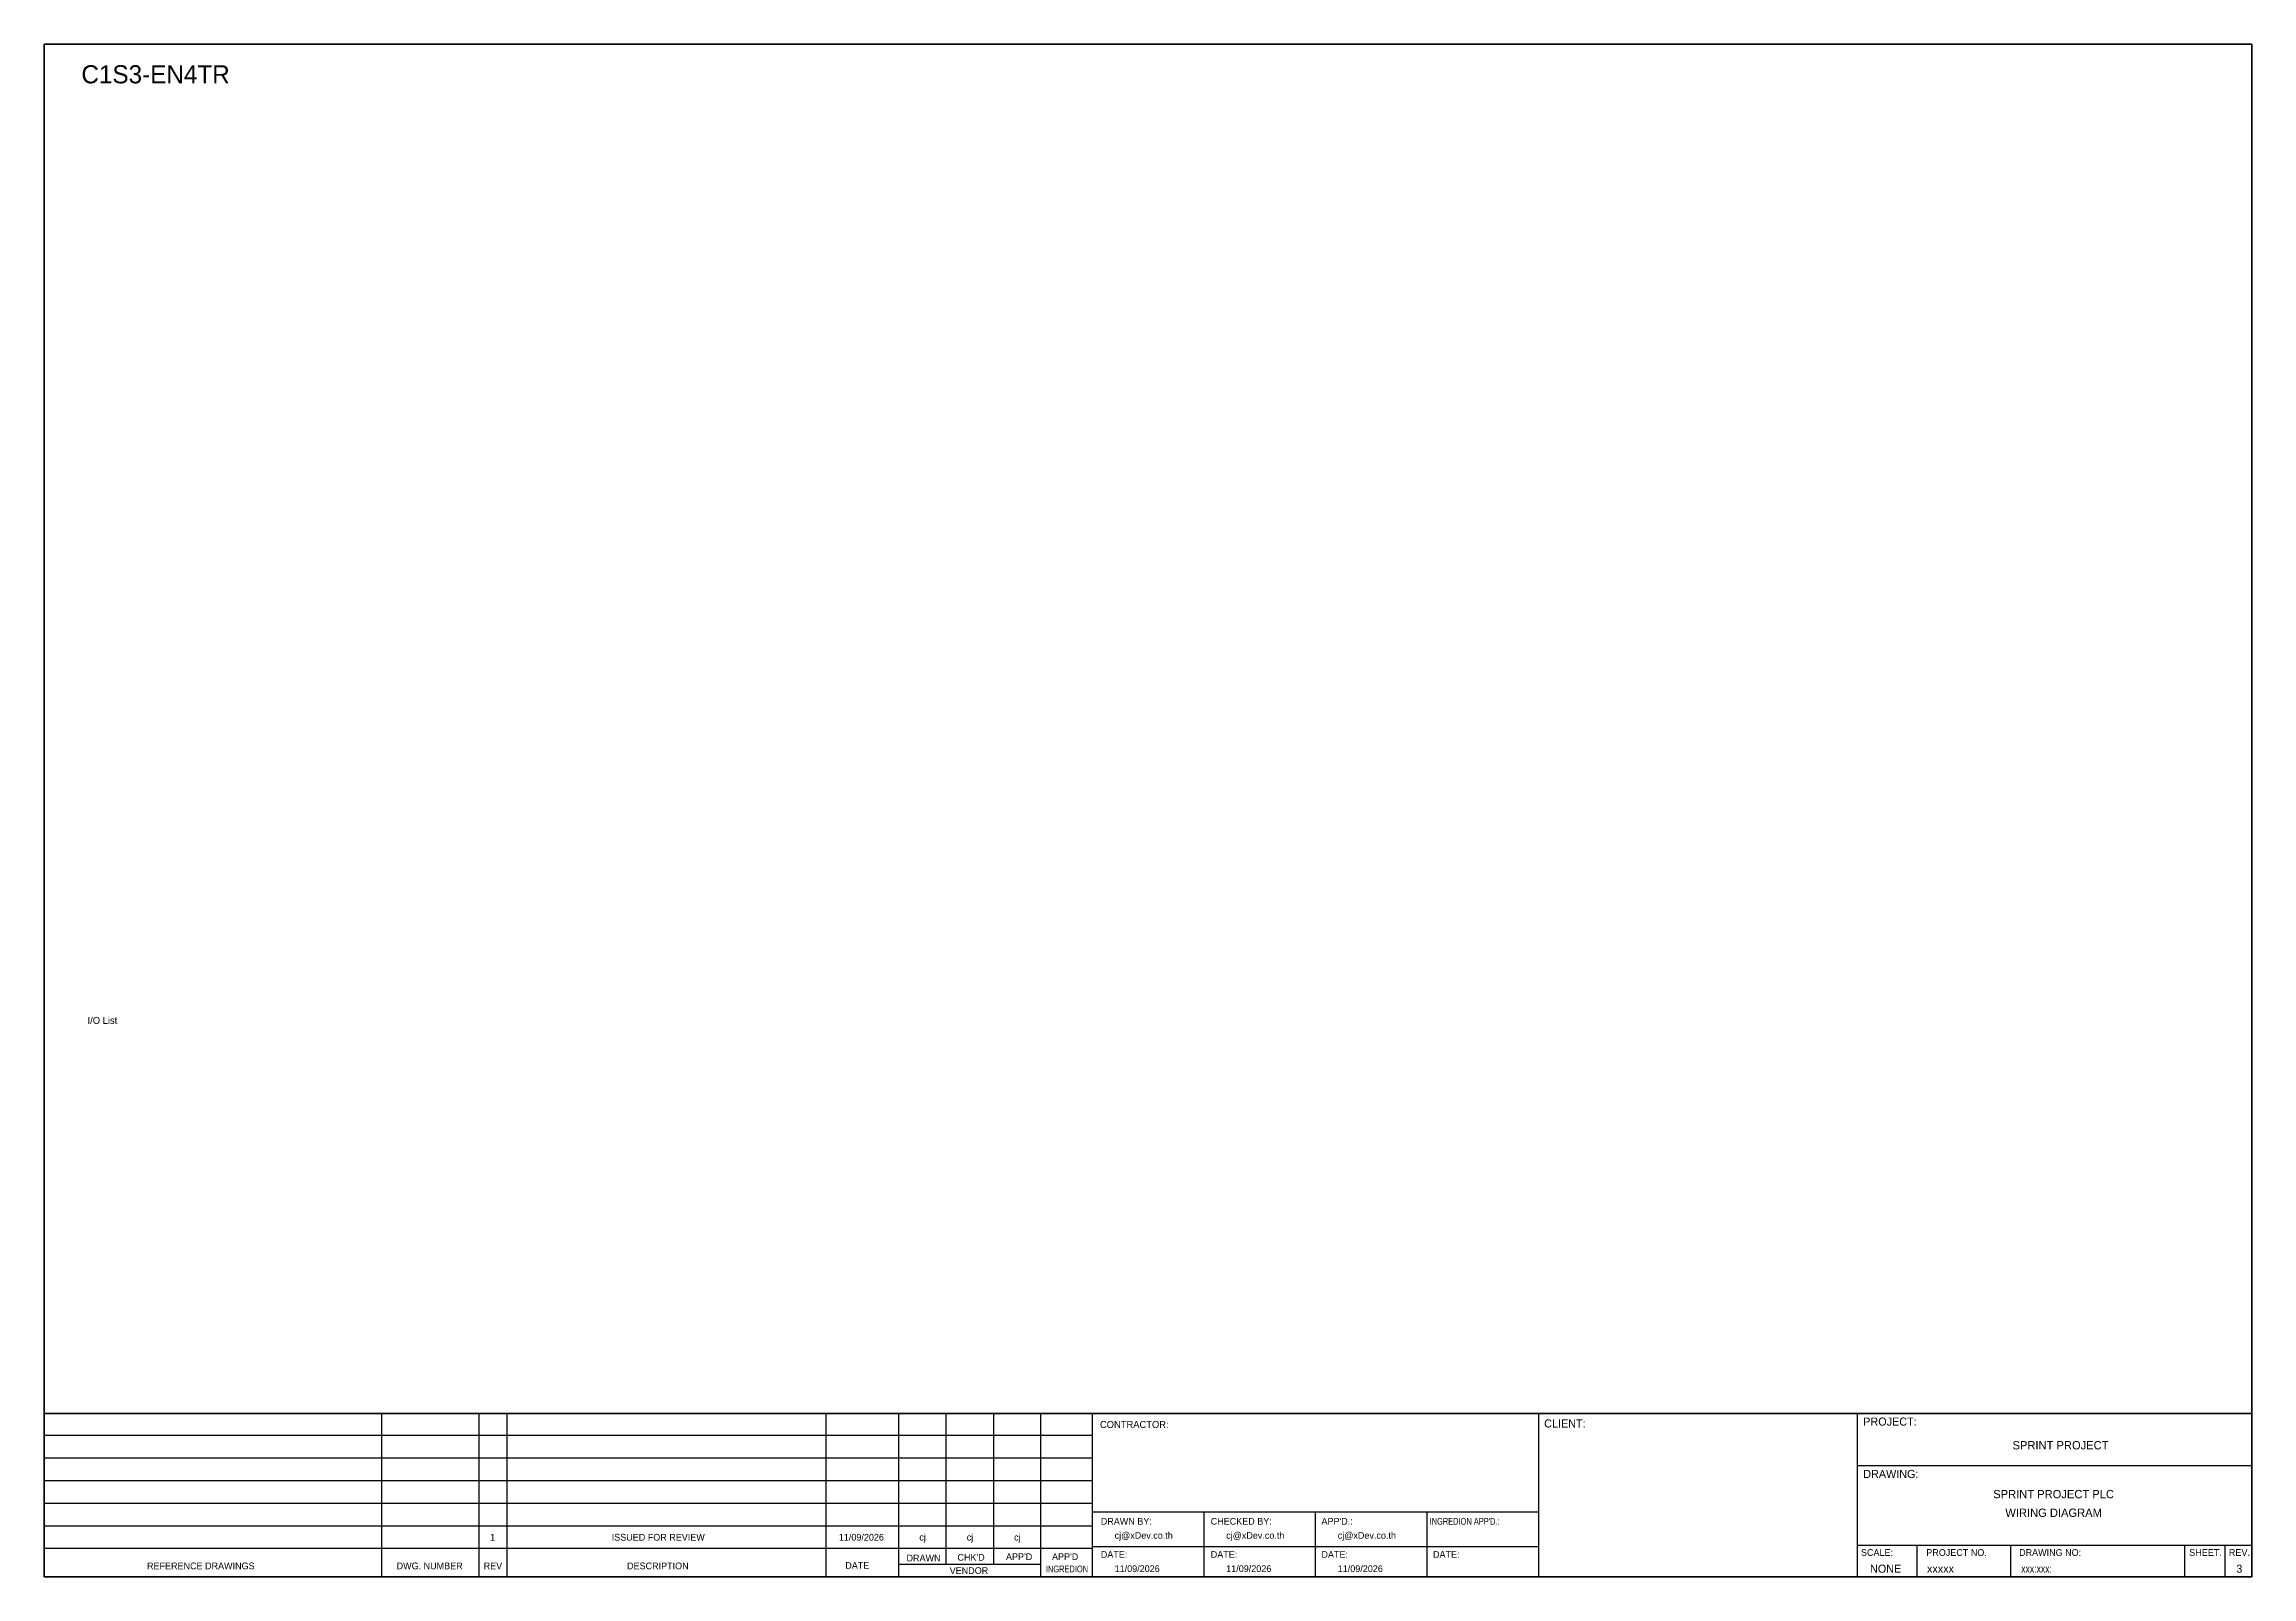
# Model space of a CAD drawing. Header units: metres. Extents: x 0 to 20667, y -39055 to 2704.
# Drawn here: x 4193 to 8087, y -3004 to -300 of the extents above; entities that cross this region are included whole.
import ezdxf
from ezdxf.enums import TextEntityAlignment as Align

# ---------------------------------------------------------------- set-up
doc = ezdxf.new("R2010")
doc.units = ezdxf.units.M

msp = doc.modelspace()

# ---------------------------------------------------------------- texts
at = {"color": 2}
msp.add_text('C1S3-EN4TR', height=32, dxfattribs=at).set_placement((4259, -369.2))
at = {"color": 4, "ltscale": 100}
for s, p in [('SPRINT PROJECT', (7749.2, -2772)), ('SPRINT PROJECT PLC', (7737, -2858.2)), ('WIRING DIAGRAM', (7737, -2891.1))]:
    msp.add_text(s, height=14.693, dxfattribs=at).set_placement(p, align=Align.MIDDLE_CENTER)
at = {"layer": 'GT_1', "color": 4}
for s, p in [('PROJECT:', (7401.3, -2737.4)), ('CLIENT:', (6838.6, -2740.7)), ('DRAWING:', (7401.3, -2829.8))]:
    msp.add_text(s, height=14.25, dxfattribs=at).set_placement(p)
at = {"layer": 'MEMBER', "color": 4, "ltscale": 0.8}
for s, height, p in [('I/O List', 12.35, (4269.9, -2028.6)), ('CONTRACTOR:', 12.35, (6055.2, -2741.5)), ('DRAWN BY:', 11.88, (6056.7, -2912.1)), ('CHECKED BY:', 11.875, (6250.6, -2912.1)), ("APP'D.:", 11.88, (6445.8, -2912.1)), ('DATE:', 11.88, (6056.7, -2970.6)), ('cj@xDev.co.th', 11.875, (6081.1, -2937)), ('DATE:', 11.88, (6250.6, -2970.6)), ('cj@xDev.co.th', 11.875, (6277.9, -2937)), ('DATE:', 11.88, (6445.8, -2970.6)), ('cj@xDev.co.th', 11.875, (6474.6, -2937)), ('DATE:', 11.88, (6642.6, -2970.6)), ('SCALE:', 11.88, (7397.3, -2967.2)), ('PROJECT NO.', 11.875, (7512.5, -2967.2)), ('DRAWING NO:', 11.875, (7676.2, -2967.2)), ('SHEET.', 12, (7976, -2967.2)), ('REV.', 12, (8045.9, -2967.2)), ('REFERENCE DRAWINGS', 11.875, (4374.7, -2990.8)), ('DWG. NUMBER', 11.875, (4814.9, -2990.8)), ('REV', 11.88, (4968.4, -2990.8)), ('DESCRIPTION', 11.875, (5221.3, -2990.8)), ('DATE', 11.88, (5606.1, -2990)), ('DRAWN', 11.88, (5714.1, -2976.9)), ('VENDOR', 11.88, (5790.2, -2999.1)), ("CHK'D", 11.88, (5803.9, -2975.7)), ("APP'D", 11.88, (5889.5, -2974.6)), ("APP'D", 11.88, (5970.7, -2974.6)), ('11/09/2026', 11.88, (6081.1, -2995.7)), ('11/09/2026', 11.88, (6277.9, -2995.7)), ('11/09/2026', 11.88, (6474.6, -2995.7)), ('NONE', 14.23, (7413.3, -2996.9)), ('xxxxx', 14.23, (7513.7, -2996.9))]:
    msp.add_text(s, height=height, dxfattribs=at).set_placement(p)
at = {"layer": 'MEMBER', "color": 4, "ltscale": 0.8, "width": 0.8}
for s, height, p in [("INGREDION APP'D.:", 11.875, (6636.6, -2912.1)), ('INGREDION', 11.88, (5959.9, -2996.2)), ('xxx:xxx:', 14.23, (7679.9, -2996.9))]:
    msp.add_text(s, height=height, dxfattribs=at).set_placement(p)
at = {"layer": 'MEMBER', "color": 4, "ltscale": 0.8}
for s, height, p in [('1', 11.9, (4984.2, -2934.3)), ('ISSUED FOR REVIEW', 11.875, (5276.3, -2934.3)), ('11/09/2026', 11.88, (5634.5, -2934.3)), ('cj', 11.88, (5742.4, -2934.3)), ('cj', 11.88, (5826, -2934.3)), ('cj', 11.88, (5909.5, -2934.3))]:
    msp.add_text(s, height=height, dxfattribs=at).set_placement(p, align=Align.MIDDLE_CENTER)
msp.add_text('3', height=14.2, dxfattribs=at).set_placement((8064.5, -2996.9), align=Align.CENTER)

# ---------------------------------------------------------------- linework, layer by layer
at = {"color": 4}
for p, q in [((7495.6, -2948.1), (7495.6, -3004.2)), ((7660.9, -2948.1), (7660.9, -3004.2))]:
    msp.add_line(p, q, dxfattribs=at)
at = {"color": 4, "ltscale": 0.5}
for p, q in [((7968, -2948.1), (7968, -3004.2)), ((7968, -2948.1), (7968, -3004.2)), ((8039.2, -2948.1), (8039.2, -3004.2)), ((8039.2, -2948.1), (8039.2, -3004.2))]:
    msp.add_line(p, q, dxfattribs=at)
at = {"layer": 'GT_1', "color": 4}
for p, q in [((4788.7, -3004.2), (4788.7, -2716.1)), ((4960.6, -3004.2), (4960.6, -2716.1)), ((5009.7, -3004.2), (5009.7, -2716.1)), ((5572.4, -3004.2), (5572.4, -2716.1)), ((5700.7, -3004.2), (5700.7, -2716.1)), ((5784.3, -2982.4), (5784.3, -2716.1)), ((5867.8, -2982.4), (5867.8, -2716)), ((5951.1, -3004.2), (5951.1, -2716.1)), ((6042.1, -3004.2), (6042.1, -2716.1)), ((6829.1, -3004.2), (6829.1, -2716.1)), ((7391.4, -3004.2), (7391.4, -2716.1)), ((7391.4, -3004.2), (7391.4, -2716.1)), ((7391.4, -3004.2), (7391.4, -2716.1)), ((6042.1, -2754.9), (4193.3, -2754.9)), ((6042.1, -2794.7), (4193.3, -2794.7)), ((6042.1, -2834.6), (4193.3, -2834.6)), ((6042.1, -2874.6), (4193.3, -2874.6)), ((6042.1, -2914.5), (4193.3, -2914.5)), ((6829.1, -2889.9), (6042.1, -2889.9)), ((6238.9, -3004.2), (6238.9, -2889.9)), ((6435.6, -3004.2), (6435.6, -2889.9)), ((6632.4, -3004.2), (6632.4, -2889.9)), ((6042, -2954.4), (4193.3, -2954.4)), ((6829.1, -2951.3), (6042.1, -2951.3)), ((7391.4, -2948.1), (8086.6, -2948.1)), ((5951.1, -2982.4), (5700.7, -2982.4))]:
    msp.add_line(p, q, dxfattribs=at)
at = {"layer": 'HELPPOINT', "color": 4, "lineweight": 35}
for p, q in [((4193.3, -3004.2), (4193.3, -300)), ((4193.3, -300), (8086.6, -300)), ((4193.3, -3004.2), (4193.3, -300)), ((4193.3, -300), (8086.6, -300)), ((8086.6, -300), (8086.6, -3004.2)), ((8086.6, -300), (8086.6, -3004.2)), ((8086.6, -3004.2), (4193.3, -3004.2)), ((8086.6, -3004.2), (4193.3, -3004.2))]:
    msp.add_line(p, q, dxfattribs=at)
at = {"layer": 'HELPPOINT', "color": 4}
for p, q in [((7391.4, -2807.6), (8086.6, -2807.6)), ((7391.4, -2807.6), (8086.6, -2807.6)), ((7391.4, -2948.1), (8086.6, -2948.1))]:
    msp.add_line(p, q, dxfattribs=at)
at = {"layer": 'MEMBER', "color": 4, "lineweight": 35}
msp.add_line((4193.3, -2716.1), (8086.6, -2716.1), dxfattribs=at)
msp.add_line((4193.3, -2716.1), (8086.6, -2716.1), dxfattribs=at)
at = {"layer": 'MEMBER', "color": 4}
for p, q in [((7391.4, -2807.6), (8086.6, -2807.6)), ((7391.4, -2807.6), (8086.6, -2807.6)), ((7391.4, -2948.1), (8086.6, -2948.1)), ((7391.4, -2948.1), (8086.6, -2948.1))]:
    msp.add_line(p, q, dxfattribs=at)

msp.set_redraw_order([(e.dxf.handle, doc.entitydb.next_handle()) for e in msp.query("TEXT MTEXT ATTDEF DIMENSION ARC_DIMENSION")])  # texts and dimensions are drawn at this point

doc.saveas('drawing.dxf')
